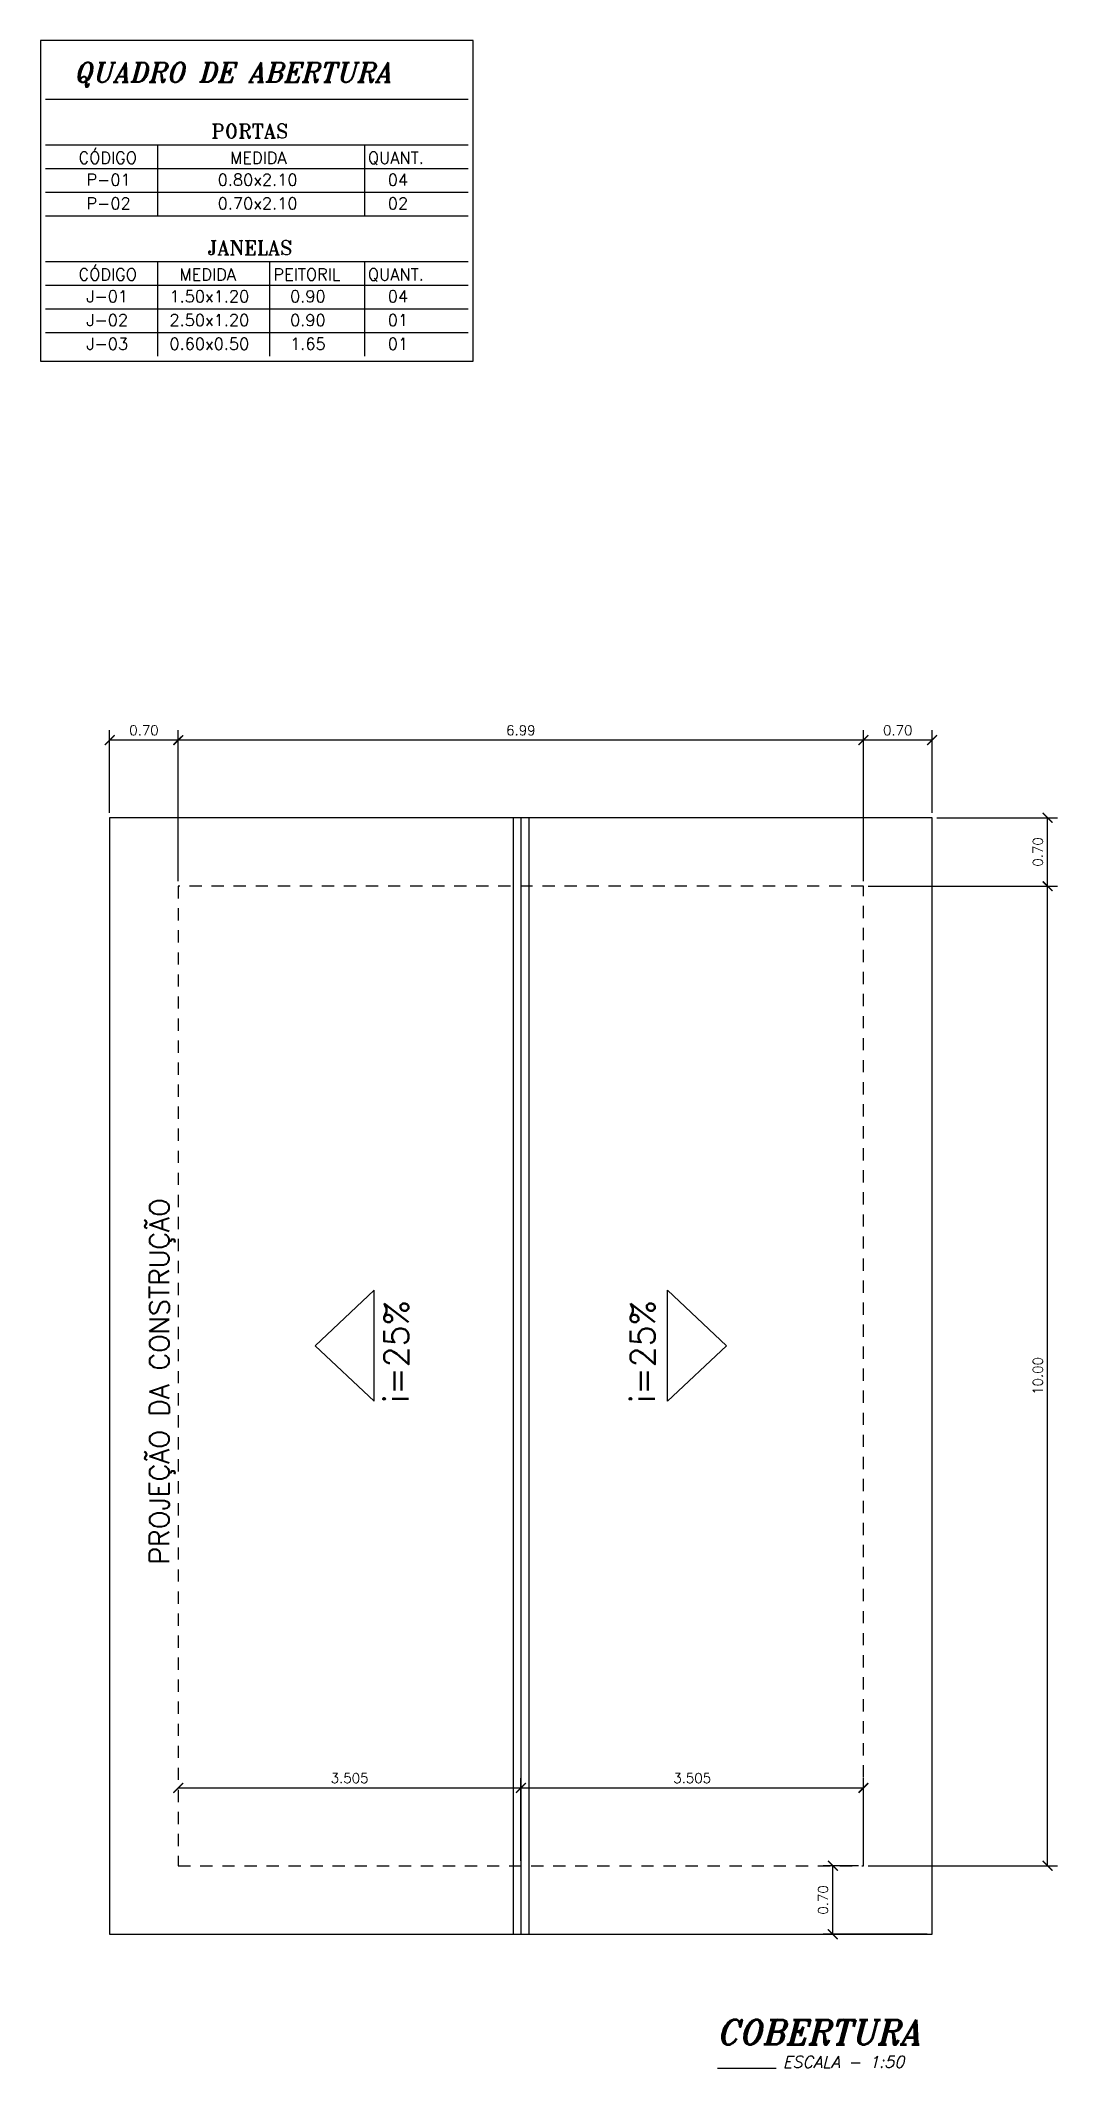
# Model space of a CAD drawing. Extents: x -31.1 to 8.5, y -9.6 to 18.4.
# Drawn here: x -1.88 to 8.49, y -6.72 to 13.98 of the extents above; entities that cross this region are included whole.
import ezdxf

# ---------------------------------------------------------------- set-up
doc = ezdxf.new("R2010")
doc.units = 0
doc.header["$MEASUREMENT"] = 0
doc.linetypes.add('HIDDEN2', pattern=[0.1875, 0.125, -0.0625])
doc.layers.get('0').update_dxf_attribs({"linetype": 'CONTINUOUS'})
doc.layers.get('DEFPOINTS').update_dxf_attribs({"linetype": 'CONTINUOUS'})
for name, color, linetype in [('COBERTURA', 2, 'CONTINUOUS'), ('COTAS', 1, 'CONTINUOUS'), ('PROJECAO', 7, 'HIDDEN2'), ('TEXTO0', 7, 'CONTINUOUS'), ('TEXTO1', 2, 'CONTINUOUS'), ('TEXTO2', 6, 'CONTINUOUS')]:
    doc.layers.add(name, color=color, linetype=linetype)
doc.styles.add('TEXTO0', font='romans.shx')
doc.styles.add('TEXTO1', font='romant.shx')
doc.dimstyles.get("Standard").update_dxf_attribs({"dimtxt": 0.1, "dimasz": 0.1, "dimexe": 0.1, "dimexo": 0.05, "dimgap": 0.05, "dimtad": 1, "dimzin": 0, "dimdsep": 46, "dimtxsty": 'TEXTO0', "dimblk1": 'ARCHTICK', "dimblk2": 'ARCHTICK', "dimsah": 1, "dimcen": 0.09, "dimclrt": 7, "dimadec": 0, "dimazin": 0, "dimtfac": 1, "dimtdec": 4, "dimtmove": 0, "dimatfit": 3, "dimldrblk": 'ARCHTICK', "dimfxl": 1, "dimtolj": 1, "dimtzin": 0, "dimarcsym": 0})

msp = doc.modelspace()

# ---------------------------------------------------------------- texts
at = {"layer": 'COBERTURA', "style": 'TEXTO0'}
for p in [(1.87, 0.071), (4.384, 0.071)]:
    msp.add_text('i=25%', height=0.25, rotation=90, dxfattribs=at).set_placement(p)
at = {"layer": 'TEXTO0', "style": 'TEXTO1'}
for s, p in [('CÓDIGO', (-1.497, 12.725)), ('MEDIDA', (0.05, 12.725)), ('QUANT.', (1.456, 12.725)), ('P-01', (-1.416, 12.501)), ('0.80x2.10', (-0.077, 12.501)), ('04', (1.659, 12.501)), ('P-02', (-1.416, 12.259)), ('0.70x2.10', (-0.077, 12.259)), ('02', (1.659, 12.259)), ('CÓDIGO', (-1.497, 11.534)), ('MEDIDA', (-0.467, 11.534)), ('PEITORIL', (0.491, 11.534)), ('QUANT.', (1.456, 11.534)), ('J-01', (-1.416, 11.31)), ('1.50x1.20', (-0.569, 11.31)), ('0.90', (0.662, 11.31)), ('04', (1.659, 11.31)), ('J-02', (-1.416, 11.068)), ('2.50x1.20', (-0.569, 11.068)), ('0.90', (0.662, 11.068)), ('01', (1.659, 11.068)), ('J-03', (-1.416, 10.826)), ('0.60x0.50', (-0.569, 10.826)), ('1.65', (0.662, 10.826)), ('01', (1.659, 10.826))]:
    msp.add_text(s, height=0.121, dxfattribs=at).set_placement(p)
at = {"layer": 'TEXTO0', "style": 'TEXTO0'}
msp.add_text('PROJEÇÃO DA CONSTRUÇÃO', height=0.2, rotation=90, dxfattribs=at).set_placement((-0.572, -1.576))
at = {"layer": 'TEXTO0', "style": 'TEXTO1', "oblique": 15}
msp.add_text('ESCALA - 1:50', height=0.12, dxfattribs=at).set_placement((5.688, -6.715))
at = {"layer": 'TEXTO1', "style": 'TEXTO1'}
for s, p in [('PORTAS', (-0.142, 12.985)), ('JANELAS', (-0.181, 11.794))]:
    msp.add_text(s, height=0.1452, dxfattribs=at).set_placement(p)
at = {"layer": 'TEXTO2', "style": 'TEXTO1', "oblique": 15}
for s, height, p in [('QUADRO DE ABERTURA', 0.2, (-1.547, 13.557)), ('COBERTURA', 0.25, (5.012, -6.476))]:
    msp.add_text(s, height=height, dxfattribs=at).set_placement(p)

# ---------------------------------------------------------------- blocks, each defined once
blk = doc.blocks.new('_ARCHTICK')
at = {"color": 0, "linetype": 'ByBlock', "const_width": 0.15}
blk.add_lwpolyline([(-0.5, -0.5), (0.5, 0.5)], dxfattribs=at)
blk = doc.blocks.new('*D63')
at = {"layer": 'COTAS', "color": 0, "lineweight": -2, "transparency": 16777216}
for p, q in [((6.461, -4.652), (6.099, -4.652)), ((6.199, -5.352), (6.199, -4.652)), ((7.161, -5.352), (6.099, -5.352))]:
    blk.add_line(p, q, dxfattribs=at)
at = {"layer": 'DEFPOINTS', "color": 0, "transparency": 16777216}
for p in [(6.199, -4.652), (6.511, -4.652), (7.211, -5.352)]:
    blk.add_point(p, dxfattribs=at)
at = {"layer": 'COTAS', "color": 0, "lineweight": -2, "transparency": 16777216, "xscale": 0.1, "yscale": 0.1, "zscale": 0.1}
for p, rotation in [((6.199, -4.652), 90), ((6.199, -5.352), 270)]:
    blk.add_blockref('_ARCHTICK', p, dxfattribs=dict(at, rotation=rotation))
at = {"layer": 'COTAS', "color": 7, "transparency": 16777216, "insert": (6.099, -5.002), "char_height": 0.1, "attachment_point": 5, "rotation": 90, "style": 'TEXTO0'}
blk.add_mtext('\\A1;0.70', dxfattribs=at)
blk = doc.blocks.new('*D64')
at = {"layer": 'COTAS', "color": 0, "lineweight": -2, "transparency": 16777216}
for p, q in [((6.561, 5.348), (8.49, 5.348)), ((8.39, -4.652), (8.39, 5.348)), ((6.561, -4.652), (8.49, -4.652))]:
    blk.add_line(p, q, dxfattribs=at)
at = {"layer": 'DEFPOINTS', "color": 0, "transparency": 16777216}
for p in [(6.511, 5.348), (8.39, 5.348), (6.511, -4.652)]:
    blk.add_point(p, dxfattribs=at)
at = {"layer": 'COTAS', "color": 0, "lineweight": -2, "transparency": 16777216, "xscale": 0.1, "yscale": 0.1, "zscale": 0.1}
for p, rotation in [((8.39, 5.348), 90), ((8.39, -4.652), 270)]:
    blk.add_blockref('_ARCHTICK', p, dxfattribs=dict(at, rotation=rotation))
at = {"layer": 'COTAS', "color": 7, "transparency": 16777216, "insert": (8.29, 0.348), "char_height": 0.1, "attachment_point": 5, "rotation": 90, "style": 'TEXTO0'}
blk.add_mtext('\\A1;10.00', dxfattribs=at)
blk = doc.blocks.new('*D65')
at = {"layer": 'COTAS', "color": 0, "lineweight": -2, "transparency": 16777216}
for p, q in [((7.261, 6.048), (8.49, 6.048)), ((8.39, 5.348), (8.39, 6.048))]:
    blk.add_line(p, q, dxfattribs=at)
at = {"layer": 'DEFPOINTS', "color": 0, "transparency": 16777216}
for p in [(7.211, 6.048), (8.39, 6.048), (6.511, 5.348)]:
    blk.add_point(p, dxfattribs=at)
at = {"layer": 'COTAS', "color": 0, "lineweight": -2, "transparency": 16777216, "xscale": 0.1, "yscale": 0.1, "zscale": 0.1}
for p, rotation in [((8.39, 6.048), 90), ((8.39, 5.348), 270)]:
    blk.add_blockref('_ARCHTICK', p, dxfattribs=dict(at, rotation=rotation))
at = {"layer": 'COTAS', "color": 7, "transparency": 16777216, "insert": (8.29, 5.698), "char_height": 0.1, "attachment_point": 5, "rotation": 90, "style": 'TEXTO0'}
blk.add_mtext('\\A1;0.70', dxfattribs=at)
blk = doc.blocks.new('*D66')
at = {"layer": 'COTAS', "color": 0, "lineweight": -2, "transparency": 16777216}
for p, q in [((6.511, 5.398), (6.511, 6.94)), ((7.211, 6.84), (6.511, 6.84)), ((7.211, 6.098), (7.211, 6.94))]:
    blk.add_line(p, q, dxfattribs=at)
at = {"layer": 'DEFPOINTS', "color": 0, "transparency": 16777216}
for p in [(6.511, 6.84), (7.211, 6.048), (6.511, 5.348)]:
    blk.add_point(p, dxfattribs=at)
at = {"layer": 'COTAS', "color": 0, "lineweight": -2, "transparency": 16777216, "xscale": 0.1, "yscale": 0.1, "zscale": 0.1, "rotation": 180}
blk.add_blockref('_ARCHTICK', (6.511, 6.84), dxfattribs=at)
at = {"layer": 'COTAS', "color": 0, "lineweight": -2, "transparency": 16777216, "xscale": 0.1, "yscale": 0.1, "zscale": 0.1}
blk.add_blockref('_ARCHTICK', (7.211, 6.84), dxfattribs=at)
at = {"layer": 'COTAS', "color": 7, "transparency": 16777216, "insert": (6.861, 6.94), "char_height": 0.1, "attachment_point": 5, "style": 'TEXTO0'}
blk.add_mtext('\\A1;0.70', dxfattribs=at)
blk = doc.blocks.new('*D67')
at = {"layer": 'COTAS', "color": 0, "lineweight": -2, "transparency": 16777216}
for p, q in [((-0.479, 5.398), (-0.479, 6.94)), ((6.511, 6.84), (-0.479, 6.84))]:
    blk.add_line(p, q, dxfattribs=at)
at = {"layer": 'DEFPOINTS', "color": 0, "transparency": 16777216}
for p in [(-0.479, 6.84), (-0.479, 5.348), (6.511, 5.348)]:
    blk.add_point(p, dxfattribs=at)
at = {"layer": 'COTAS', "color": 0, "lineweight": -2, "transparency": 16777216, "xscale": 0.1, "yscale": 0.1, "zscale": 0.1, "rotation": 180}
blk.add_blockref('_ARCHTICK', (-0.479, 6.84), dxfattribs=at)
at = {"layer": 'COTAS', "color": 0, "lineweight": -2, "transparency": 16777216, "xscale": 0.1, "yscale": 0.1, "zscale": 0.1}
blk.add_blockref('_ARCHTICK', (6.511, 6.84), dxfattribs=at)
at = {"layer": 'COTAS', "color": 7, "transparency": 16777216, "insert": (3.016, 6.94), "char_height": 0.1, "attachment_point": 5, "style": 'TEXTO0'}
blk.add_mtext('\\A1;6.99', dxfattribs=at)
blk = doc.blocks.new('*D68')
at = {"layer": 'COTAS', "color": 0, "lineweight": -2, "transparency": 16777216}
for p, q in [((-1.179, 6.098), (-1.179, 6.94)), ((-0.479, 6.84), (-1.179, 6.84))]:
    blk.add_line(p, q, dxfattribs=at)
at = {"layer": 'DEFPOINTS', "color": 0, "transparency": 16777216}
for p in [(-1.179, 6.84), (-1.179, 6.048), (-0.479, 5.348)]:
    blk.add_point(p, dxfattribs=at)
at = {"layer": 'COTAS', "color": 0, "lineweight": -2, "transparency": 16777216, "xscale": 0.1, "yscale": 0.1, "zscale": 0.1, "rotation": 180}
blk.add_blockref('_ARCHTICK', (-1.179, 6.84), dxfattribs=at)
at = {"layer": 'COTAS', "color": 0, "lineweight": -2, "transparency": 16777216, "xscale": 0.1, "yscale": 0.1, "zscale": 0.1}
blk.add_blockref('_ARCHTICK', (-0.479, 6.84), dxfattribs=at)
at = {"layer": 'COTAS', "color": 7, "transparency": 16777216, "insert": (-0.829, 6.94), "char_height": 0.1, "attachment_point": 5, "style": 'TEXTO0'}
blk.add_mtext('\\A1;0.70', dxfattribs=at)
blk = doc.blocks.new('*D69')
at = {"layer": 'COTAS', "color": 0, "lineweight": -2, "transparency": 16777216}
for p, q in [((-0.479, -3.858), (3.016, -3.858)), ((3.016, -4.602), (3.016, -3.758))]:
    blk.add_line(p, q, dxfattribs=at)
at = {"layer": 'DEFPOINTS', "color": 0, "transparency": 16777216}
for p in [(3.016, -3.858), (-0.479, -4.652), (3.016, -4.652)]:
    blk.add_point(p, dxfattribs=at)
at = {"layer": 'COTAS', "color": 0, "lineweight": -2, "transparency": 16777216, "xscale": 0.1, "yscale": 0.1, "zscale": 0.1, "rotation": 180}
blk.add_blockref('_ARCHTICK', (-0.479, -3.858), dxfattribs=at)
at = {"layer": 'COTAS', "color": 0, "lineweight": -2, "transparency": 16777216, "xscale": 0.1, "yscale": 0.1, "zscale": 0.1}
blk.add_blockref('_ARCHTICK', (3.016, -3.858), dxfattribs=at)
at = {"layer": 'COTAS', "color": 7, "transparency": 16777216, "insert": (1.269, -3.758), "char_height": 0.1, "attachment_point": 5, "style": 'TEXTO0'}
blk.add_mtext('\\A1;3.505', dxfattribs=at)
blk = doc.blocks.new('*D70')
at = {"layer": 'COTAS', "color": 0, "lineweight": -2, "transparency": 16777216}
for p, q in [((3.016, -3.858), (6.511, -3.858)), ((6.511, -4.602), (6.511, -3.758))]:
    blk.add_line(p, q, dxfattribs=at)
at = {"layer": 'DEFPOINTS', "color": 0, "transparency": 16777216}
for p in [(6.511, -3.858), (3.016, -4.652), (6.511, -4.652)]:
    blk.add_point(p, dxfattribs=at)
at = {"layer": 'COTAS', "color": 0, "lineweight": -2, "transparency": 16777216, "xscale": 0.1, "yscale": 0.1, "zscale": 0.1, "rotation": 180}
blk.add_blockref('_ARCHTICK', (3.016, -3.858), dxfattribs=at)
at = {"layer": 'COTAS', "color": 0, "lineweight": -2, "transparency": 16777216, "xscale": 0.1, "yscale": 0.1, "zscale": 0.1}
blk.add_blockref('_ARCHTICK', (6.511, -3.858), dxfattribs=at)
at = {"layer": 'COTAS', "color": 7, "transparency": 16777216, "insert": (4.764, -3.758), "char_height": 0.1, "attachment_point": 5, "style": 'TEXTO0'}
blk.add_mtext('\\A1;3.505', dxfattribs=at)

# ---------------------------------------------------------------- dimensions: what is measured, and where the dimension line sits
at = {"layer": 'COTAS'}
for base, p1, p2, picture, middle in [((-1.179, 6.84), (-0.479, 5.348), (-1.179, 6.048), '*D68', (-0.829, 6.94)), ((-0.479, 6.84), (6.511, 5.348), (-0.479, 5.348), '*D67', (3.016, 6.94))]:
    dim = msp.add_linear_dim(base=base, p1=p1, p2=p2, dimstyle='STANDARD', override={"dimse1": 1, "dimtix": 1, "dimtmove": 1}, dxfattribs=at)
    dim.commit()
    dim.dimension.update_dxf_attribs({"geometry": picture, "text_midpoint": middle})
dim = msp.add_linear_dim(base=(6.511, 6.84), p1=(7.211, 6.048), p2=(6.511, 5.348), dimstyle='STANDARD', dxfattribs=at)
dim.commit()
dim.dimension.update_dxf_attribs({"geometry": '*D66', "text_midpoint": (6.861, 6.94)})
dim = msp.add_linear_dim(base=(8.39, 6.048), p1=(6.511, 5.348), p2=(7.211, 6.048), angle=90, dimstyle='STANDARD', override={"dimse1": 1, "dimtix": 1, "dimtmove": 1}, dxfattribs=at)
dim.commit()
dim.dimension.update_dxf_attribs({"geometry": '*D65', "text_midpoint": (8.29, 5.698)})
for base, p1, p2, picture, middle in [((8.39, 5.348), (6.511, -4.652), (6.511, 5.348), '*D64', (8.29, 0.348)), ((6.199, -4.652), (7.211, -5.352), (6.511, -4.652), '*D63', (6.099, -5.002))]:
    dim = msp.add_linear_dim(base=base, p1=p1, p2=p2, angle=90, dimstyle='STANDARD', dxfattribs=at)
    dim.commit()
    dim.dimension.update_dxf_attribs({"geometry": picture, "text_midpoint": middle})
for base, p1, p2, picture, middle in [((3.016, -3.858), (-0.479, -4.652), (3.016, -4.652), '*D69', (1.269, -3.758)), ((6.511, -3.858), (3.016, -4.652), (6.511, -4.652), '*D70', (4.764, -3.758))]:
    dim = msp.add_linear_dim(base=base, p1=p1, p2=p2, text='3.505', dimstyle='STANDARD', override={"dimse1": 1, "dimtix": 1, "dimtmove": 1}, dxfattribs=at)
    dim.commit()
    dim.dimension.update_dxf_attribs({"geometry": picture, "text_midpoint": middle})

# ---------------------------------------------------------------- linework, layer by layer
at = {"layer": 'COBERTURA'}
for p, q in [((2.936, 6.048), (2.936, -5.352)), ((3.016, 6.048), (3.016, -5.352)), ((3.096, 6.048), (3.096, -5.352)), ((0.918, 0.656), (1.521, 1.223)), ((1.521, 0.089), (1.521, 1.223)), ((5.114, 0.656), (4.511, 1.223)), ((4.511, 0.089), (4.511, 1.223)), ((0.918, 0.656), (1.521, 0.089)), ((5.114, 0.656), (4.511, 0.089))]:
    msp.add_line(p, q, dxfattribs=at)
msp.add_lwpolyline([(7.211, -5.352), (7.211, 6.048), (-1.179, 6.048), (-1.179, -5.352)], close=True, dxfattribs=at)
at = {"layer": 'PROJECAO'}
msp.add_lwpolyline([(6.511, -4.652), (6.511, 5.348), (-0.479, 5.348), (-0.479, -4.652)], close=True, dxfattribs=at)
at = {"layer": 'TEXTO0'}
for p, q in [((-1.834, 12.677), (2.48, 12.677)), ((-1.834, 12.435), (2.48, 12.435)), ((-1.834, 11.486), (2.48, 11.486)), ((-1.834, 11.244), (2.48, 11.244)), ((-1.834, 11.002), (2.48, 11.002)), ((5.622, -6.722), (5.022, -6.722))]:
    msp.add_line(p, q, dxfattribs=at)
at = {"layer": 'TEXTO1'}
for p, q in [((-1.834, 12.919), (2.48, 12.919)), ((-0.689, 12.193), (-0.689, 12.919)), ((1.421, 12.919), (1.421, 12.193)), ((-1.834, 12.193), (2.48, 12.193)), ((-1.834, 11.728), (2.48, 11.728)), ((-0.689, 10.76), (-0.689, 11.728)), ((0.456, 10.76), (0.456, 11.728)), ((1.421, 11.728), (1.421, 10.76))]:
    msp.add_line(p, q, dxfattribs=at)
at = {"layer": 'TEXTO2'}
msp.add_line((-1.834, 13.384), (2.48, 13.384), dxfattribs=at)
msp.add_lwpolyline([(2.53, 13.982), (-1.884, 13.982), (-1.884, 10.71), (2.53, 10.71)], close=True, dxfattribs=at)

msp.set_redraw_order([(e.dxf.handle, doc.entitydb.next_handle()) for e in msp.query("TEXT MTEXT ATTDEF DIMENSION ARC_DIMENSION")])  # texts and dimensions are drawn at this point

doc.saveas('drawing.dxf')
